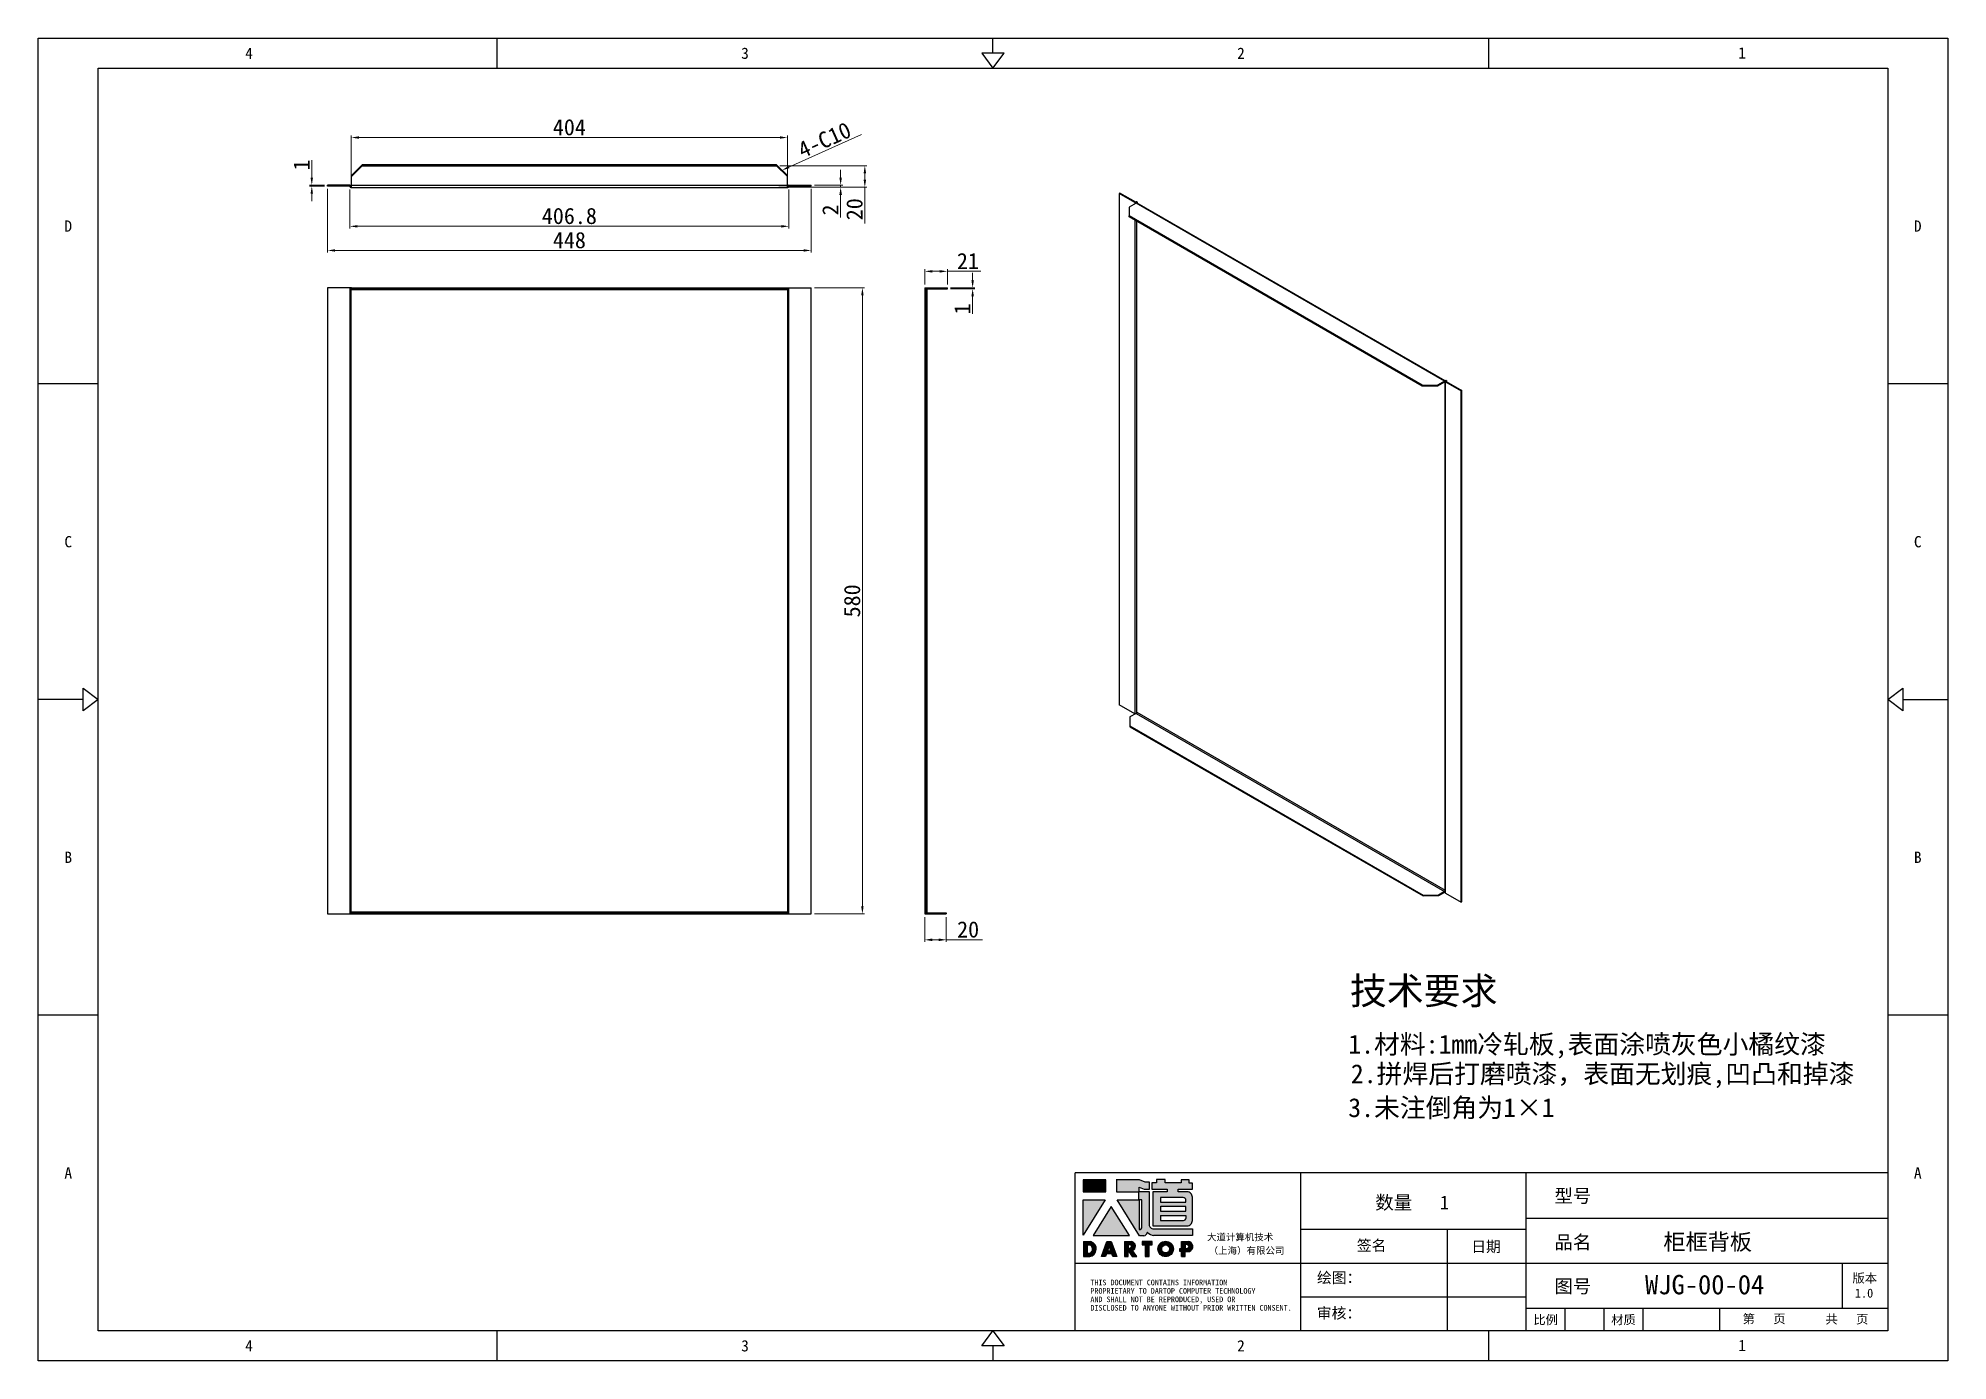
# Model space of a CAD drawing. Header units: millimetres. Extents: x 13106 to 40242, y 18888 to 28426.
# Drawn here: x 32688 to 34457, y 25355 to 26581 of the extents above; entities that cross this region are included whole.
import ezdxf
from ezdxf.enums import TextEntityAlignment as Align

# ---------------------------------------------------------------- set-up
doc = ezdxf.new("R2010")
doc.units = ezdxf.units.MM
doc.header["$PDSIZE"] = -1
doc.layers.add('4', color=7, linetype='Continuous')
doc.layers.add('print', color=30, linetype='Continuous')
doc.layers.add('dim', color=2, linetype='Continuous', lineweight=9)
doc.styles.add('Dartop', font='')
doc.styles.add('hzHT', font='simhei.ttf')
doc.styles.get('Dartop').set_extended_font_data('FangSong_GB2312')
doc.dimstyles.new('3', dxfattribs={"dimtxt": 15, "dimasz": 7, "dimexe": 2, "dimexo": 3, "dimgap": 2, "dimtad": 1, "dimzin": 9, "dimdsep": 46, "dimtxsty": 'Standard', "dimcen": 1, "dimadec": 1, "dimazin": 2, "dimtfac": 0.5, "dimtmove": 0, "dimatfit": 3, "dimfxl": 0, "dimtolj": 1, "dimlwd": 9, "dimlwe": 9, "dimarcsym": 0})

msp = doc.modelspace()

# ---------------------------------------------------------------- texts
at = {"color": 0}
for s, height, style, p in [('1', 10.443, 'Dartop', (34266.735, 26566.964)), ('4', 10.443, 'Dartop', (32883.543, 26566.633)), ('3', 10.443, 'Dartop', (33343.02, 26566.633)), ('2', 10.443, 'Dartop', (33802.498, 26566.633)), ('D', 10.443, 'Dartop', (32716.057, 26406.512)), ('D', 10.443, 'Dartop', (34429.461, 26406.512)), ('C', 10.443, 'Dartop', (32716.057, 26114.118)), ('C', 10.443, 'Dartop', (34429.461, 26114.118)), ('B', 10.443, 'Dartop', (32716.057, 25821.723)), ('B', 10.443, 'Dartop', (34429.461, 25821.723)), ('A', 10.443, 'Dartop', (32716.057, 25529.328)), ('A', 10.443, 'Dartop', (34429.461, 25529.328)), ('型号', 12.5312, 'hzHT', (34109.947, 25508.078)), ('数量   1', 12.5312, 'hzHT', (33961.054, 25501.944)), ('柜框背板', 15.0374, 'hzHT', (34234.875, 25465.427)), ('签名', 10.025, 'hzHT', (33923.527, 25462.131)), ('日期', 10.025, 'hzHT', (34029.531, 25461.103)), ('品名', 12.5312, 'hzHT', (34109.947, 25465.192)), ('图号', 12.5312, 'hzHT', (34109.947, 25424.358)), ('WJG-00-04', 18.0449, 'hzHT', (34232.034, 25425.9)), ('版本', 8.3541, 'hzHT', (34380.327, 25431.926)), ('1.0', 8.3541, 'hzHT', (34379.699, 25417.971)), ('比例', 8.3541, 'hzHT', (34084.74, 25393.356)), ('材质', 8.3541, 'hzHT', (34156.81, 25393.356)), ('第   页', 8.3541, 'hzHT', (34287.095, 25394.223)), ('共   页', 8.3541, 'hzHT', (34363.835, 25393.919)), ('4', 10.443, 'Dartop', (32883.543, 25369.208)), ('3', 10.443, 'Dartop', (33343.02, 25369.208)), ('2', 10.443, 'Dartop', (33802.498, 25369.208)), ('1', 10.443, 'Dartop', (34266.735, 25369.539))]:
    msp.add_text(s, height=height, dxfattribs=dict(at, style=style)).set_placement(p, align=Align.MIDDLE_CENTER)
at = {"color": 0, "style": 'hzHT'}
msp.add_text('技术要求', height=25.0624, dxfattribs=at).set_placement((33971.775, 25710.563), align=Align.TOP_CENTER)
for s, height, p in [('1.材料:1mm冷轧板,表面涂喷灰色小橘纹漆 ', 17.54367, (33901.864, 25657.398)), ('2.拼焊后打磨喷漆，表面无划痕,凹凸和掉漆', 17.54367, (33904.259, 25629.968)), ('3.未注倒角为1×1', 17.5437, (33901.864, 25598.598))]:
    msp.add_text(s, height=height, dxfattribs=at).set_placement(p, align=Align.TOP_LEFT)
for s, height, p in [('THIS DOCUMENT CONTAINS INFORMATION', 5.22133, (33662.994, 25425.268)), ('PROPRIETARY TO DARTOP COMPUTER TECHNOLOGY', 5.22133, (33662.994, 25417.436)), ('绘图：', 10.025, (33872.919, 25427.325)), ('AND SHALL NOT BE REPRODUCED, USED OR', 5.22133, (33662.994, 25409.604)), ('DISCLOSED TO ANYONE WITHOUT PRIOR WRITTEN CONSENT.', 5.22133, (33662.994, 25401.772)), ('审核：', 10.025, (33872.795, 25394.428))]:
    msp.add_text(s, height=height, dxfattribs=at).set_placement(p)
at = {"layer": '4', "color": 0, "style": 'hzHT'}
for s, p in [('大道计算机技术', (33770.985, 25466.74)), ('（上海）有限公司', (33772.562, 25454.252))]:
    msp.add_text(s, height=6.2656, dxfattribs=at).set_placement(p)

# ---------------------------------------------------------------- blocks, each defined once
blk = doc.blocks.new('*D95')
at = {"layer": 'Defpoints', "color": 0, "lineweight": 9, "transparency": 16777216}
for p in [(33530.5, 26364.6), (33509.5, 26349.3), (33530.5, 26349.3)]:
    blk.add_point(p, dxfattribs=at)
at = {"layer": 'dim', "color": 0, "lineweight": 9, "transparency": 16777216}
for p, q in [((33509.5, 26352.3), (33509.5, 26366.6)), ((33516.5, 26364.6), (33523.5, 26364.6)), ((33530.5, 26352.3), (33530.5, 26366.6)), ((33530.5, 26364.6), (33561.5, 26364.6))]:
    blk.add_line(p, q, dxfattribs=at)
for points in [[(33516.5, 26365.7), (33516.5, 26363.4), (33509.5, 26364.6)], [(33523.5, 26365.7), (33523.5, 26363.4), (33530.5, 26364.6)]]:
    blk.add_solid(points, dxfattribs=at)
at = {"layer": 'dim', "color": 0, "lineweight": 9, "transparency": 16777216, "insert": (33549.5, 26374.1), "char_height": 15, "attachment_point": 5}
blk.add_mtext('\\A1;21', dxfattribs=at)
blk = doc.blocks.new('*D96')
at = {"layer": 'Defpoints', "color": 0, "lineweight": 9, "transparency": 16777216}
for p in [(33509.5, 25769.3), (33529.5, 25769.3), (33529.5, 25745.3)]:
    blk.add_point(p, dxfattribs=at)
at = {"layer": 'dim', "color": 0, "lineweight": 9, "transparency": 16777216}
for p, q in [((33509.5, 25766.3), (33509.5, 25743.3)), ((33529.5, 25766.3), (33529.5, 25743.3)), ((33516.5, 25745.3), (33522.5, 25745.3)), ((33529.5, 25745.3), (33563, 25745.3))]:
    blk.add_line(p, q, dxfattribs=at)
for points in [[(33516.5, 25746.5), (33516.5, 25744.1), (33509.5, 25745.3)], [(33522.5, 25746.5), (33522.5, 25744.1), (33529.5, 25745.3)]]:
    blk.add_solid(points, dxfattribs=at)
at = {"layer": 'dim', "color": 0, "lineweight": 9, "transparency": 16777216, "insert": (33549.7, 25754.8), "char_height": 15, "attachment_point": 5}
blk.add_mtext('\\A1;20', dxfattribs=at)
blk = doc.blocks.new('*D97')
at = {"layer": 'Defpoints', "color": 0, "lineweight": 9, "transparency": 16777216}
for p in [(33404.3, 26349.3), (33451.8, 26349.3), (33404.3, 25769.3)]:
    blk.add_point(p, dxfattribs=at)
at = {"layer": 'dim', "color": 0, "lineweight": 9, "transparency": 16777216}
for p, q in [((33407.3, 26349.3), (33453.8, 26349.3)), ((33451.8, 25776.3), (33451.8, 26342.3)), ((33407.3, 25769.3), (33453.8, 25769.3))]:
    blk.add_line(p, q, dxfattribs=at)
for points in [[(33450.6, 26342.3), (33452.9, 26342.3), (33451.8, 26349.3)], [(33450.6, 25776.3), (33452.9, 25776.3), (33451.8, 25769.3)]]:
    blk.add_solid(points, dxfattribs=at)
at = {"layer": 'dim', "color": 0, "lineweight": 9, "transparency": 16777216, "insert": (33442.3, 26059.3), "char_height": 15, "attachment_point": 5, "rotation": 90}
blk.add_mtext('\\A1;580', dxfattribs=at)
blk = doc.blocks.new('*D98')
at = {"layer": 'Defpoints', "color": 0, "lineweight": 9, "transparency": 16777216}
for p in [(32976.9, 26443.4), (33383.7, 26443.4), (32976.9, 26406.3)]:
    blk.add_point(p, dxfattribs=at)
at = {"layer": 'dim', "color": 0, "lineweight": 9, "transparency": 16777216}
for p, q in [((32976.9, 26440.4), (32976.9, 26404.3)), ((33383.7, 26440.4), (33383.7, 26404.3)), ((33376.7, 26406.3), (32983.9, 26406.3))]:
    blk.add_line(p, q, dxfattribs=at)
for points in [[(32983.9, 26407.4), (32983.9, 26405.1), (32976.9, 26406.3)], [(33376.7, 26407.4), (33376.7, 26405.1), (33383.7, 26406.3)]]:
    blk.add_solid(points, dxfattribs=at)
at = {"layer": 'dim', "color": 0, "lineweight": 9, "transparency": 16777216, "insert": (33180.3, 26415.8), "char_height": 15, "attachment_point": 5}
blk.add_mtext('\\A1;406.8', dxfattribs=at)
blk = doc.blocks.new('*D99')
at = {"layer": 'Defpoints', "color": 0, "lineweight": 9, "transparency": 16777216}
for p in [(32956.3, 26444), (33404.3, 26444), (33404.3, 26383.9)]:
    blk.add_point(p, dxfattribs=at)
at = {"layer": 'dim', "color": 0, "lineweight": 9, "transparency": 16777216}
for p, q in [((32956.3, 26441), (32956.3, 26381.9)), ((33404.3, 26441), (33404.3, 26381.9)), ((32963.3, 26383.9), (33397.3, 26383.9))]:
    blk.add_line(p, q, dxfattribs=at)
for points in [[(32963.3, 26385.1), (32963.3, 26382.8), (32956.3, 26383.9)], [(33397.3, 26385.1), (33397.3, 26382.8), (33404.3, 26383.9)]]:
    blk.add_solid(points, dxfattribs=at)
at = {"layer": 'dim', "color": 0, "lineweight": 9, "transparency": 16777216, "insert": (33180.3, 26393.4), "char_height": 15, "attachment_point": 5}
blk.add_mtext('\\A1;448', dxfattribs=at)
blk = doc.blocks.new('*D100')
at = {"layer": 'Defpoints', "color": 0, "lineweight": 9, "transparency": 16777216}
for p in [(33382.3, 26488.5), (32978.3, 26449.8), (33382.3, 26449)]:
    blk.add_point(p, dxfattribs=at)
at = {"layer": 'dim', "color": 0, "lineweight": 9, "transparency": 16777216}
for p, q in [((32978.3, 26452.8), (32978.3, 26490.5)), ((32985.3, 26488.5), (33375.3, 26488.5)), ((33382.3, 26452), (33382.3, 26490.5))]:
    blk.add_line(p, q, dxfattribs=at)
for points in [[(32985.3, 26489.7), (32985.3, 26487.4), (32978.3, 26488.5)], [(33375.3, 26489.7), (33375.3, 26487.4), (33382.3, 26488.5)]]:
    blk.add_solid(points, dxfattribs=at)
at = {"layer": 'dim', "color": 0, "lineweight": 9, "transparency": 16777216, "insert": (33180.3, 26498), "char_height": 15, "attachment_point": 5}
blk.add_mtext('\\A1;404', dxfattribs=at)
blk = doc.blocks.new('*D101')
at = {"layer": 'Defpoints', "color": 0, "lineweight": 9, "transparency": 16777216}
for p in [(33376.4, 26457.9), (33377.4, 26458.3)]:
    blk.add_point(p, dxfattribs=at)
at = {"layer": 'dim', "color": 0, "lineweight": 9, "transparency": 16777216}
for p, q in [((33450.8, 26491.3), (33383.7, 26461.2)), ((33376.4, 26457.9), (33377.4, 26458.3))]:
    blk.add_line(p, q, dxfattribs=at)
blk.add_arc((33376.4, 26457.9), 1.02, 24.1841, 90, dxfattribs=at)
blk.add_solid([(33383.3, 26462.2), (33384.2, 26460.1), (33377.4, 26458.3)], dxfattribs=at)
at = {"layer": 'dim', "color": 0, "lineweight": 9, "transparency": 16777216, "insert": (33416.6, 26486.3), "char_height": 15, "attachment_point": 5, "rotation": 24.1841}
blk.add_mtext('\\A1;4-C10', dxfattribs=at)
blk = doc.blocks.new('*D102')
at = {"layer": 'Defpoints', "color": 0, "lineweight": 9, "transparency": 16777216}
for p in [(33382.3, 26442.4), (33404.3, 26444.5), (33431.6, 26442.4)]:
    blk.add_point(p, dxfattribs=at)
at = {"layer": 'dim', "color": 0, "lineweight": 9, "transparency": 16777216}
for p, q in [((33431.6, 26451.5), (33431.6, 26458.5)), ((33385.3, 26442.4), (33433.6, 26442.4)), ((33407.3, 26444.5), (33433.6, 26444.5)), ((33431.6, 26444.5), (33431.6, 26442.4)), ((33431.6, 26435.4), (33431.6, 26414.4))]:
    blk.add_line(p, q, dxfattribs=at)
for points in [[(33430.4, 26451.5), (33432.8, 26451.5), (33431.6, 26444.5)], [(33430.4, 26435.4), (33432.8, 26435.4), (33431.6, 26442.4)]]:
    blk.add_solid(points, dxfattribs=at)
at = {"layer": 'dim', "color": 0, "lineweight": 9, "transparency": 16777216, "insert": (33422.1, 26421.4), "char_height": 15, "attachment_point": 5, "rotation": 90}
blk.add_mtext('\\A1;2', dxfattribs=at)
blk = doc.blocks.new('*D103')
at = {"layer": 'Defpoints', "color": 0, "lineweight": 9, "transparency": 16777216}
for p in [(32941.7, 26444.5), (32956.3, 26444.5), (32956.3, 26443.5)]:
    blk.add_point(p, dxfattribs=at)
at = {"layer": 'dim', "color": 0, "lineweight": 9, "transparency": 16777216}
for p, q in [((32941.7, 26451.5), (32941.7, 26467.5)), ((32953.3, 26444.5), (32939.7, 26444.5)), ((32953.3, 26443.5), (32939.7, 26443.5)), ((32941.7, 26443.5), (32941.7, 26444.5)), ((32941.7, 26436.5), (32941.7, 26429.5))]:
    blk.add_line(p, q, dxfattribs=at)
for points in [[(32940.5, 26451.5), (32942.8, 26451.5), (32941.7, 26444.5)], [(32940.5, 26436.5), (32942.8, 26436.5), (32941.7, 26443.5)]]:
    blk.add_solid(points, dxfattribs=at)
at = {"layer": 'dim', "color": 0, "lineweight": 9, "transparency": 16777216, "insert": (32932.2, 26463), "char_height": 15, "attachment_point": 5, "rotation": 90}
blk.add_mtext('\\A1;1', dxfattribs=at)
blk = doc.blocks.new('*D104')
at = {"layer": 'Defpoints', "color": 0, "lineweight": 9, "transparency": 16777216}
for p in [(33372.3, 26462.4), (33371.3, 26442.4), (33454, 26442.4)]:
    blk.add_point(p, dxfattribs=at)
at = {"layer": 'dim', "color": 0, "lineweight": 9, "transparency": 16777216}
for p, q in [((33375.3, 26462.4), (33456, 26462.4)), ((33454, 26455.4), (33454, 26449.4)), ((33374.3, 26442.4), (33456, 26442.4)), ((33454, 26442.4), (33454, 26408.9))]:
    blk.add_line(p, q, dxfattribs=at)
for points in [[(33452.9, 26455.4), (33455.2, 26455.4), (33454, 26462.4)], [(33452.9, 26449.4), (33455.2, 26449.4), (33454, 26442.4)]]:
    blk.add_solid(points, dxfattribs=at)
at = {"layer": 'dim', "color": 0, "lineweight": 9, "transparency": 16777216, "insert": (33444.5, 26422.1), "char_height": 15, "attachment_point": 5, "rotation": 90}
blk.add_mtext('\\A1;20', dxfattribs=at)
blk = doc.blocks.new('dadao')
for p, q in [((48, 19.2), (44.9, 10.4)), ((44.9, 10.4), (51.2, 10.4)), ((51.2, 10.4), (48, 19.2))]:
    blk.add_line(p, q)
for points in [[(41.8, 121.6), (41.8, 143.7), (-0.4, 143.7), (-0.4, 121.6), (41.8, 121.6)], [(104.8, 122), (104.8, 130.3), (114.1, 126.3), (124.2, 126.3), (124.2, 139.6), (115.9, 139.6), (105.1, 143.9), (61.5, 143.9)], [(61.7, 144), (61.7, 121.3), (103.9, 121.3)], [(113.4, 38.7), (105.1, 38.7), (63, 106.5), (103.9, 106.5), (103.9, 120.9), (103.9, 121.3)], [(109.7, 53.6), (109.7, 106.2), (104.3, 106.2), (104.3, 50.4), (106.6, 50.4)], [(144.6, 94.4), (144.6, 84.8), (192, 84.8), (192, 94.1), (144.9, 94.1)], [(120.2, 45), (119.5, 45), (119.5, 44.6)], [(0, 28), (0, 0), (11.8, 0)], [(0.1, 28), (14, 28)], [(7.1, 21.8), (7.1, 6.1), (12, 6.1)], [(7.1, 21.8), (11.4, 21.8)], [(76.8, 28.2), (76.8, 0), (84.1, 0), (84.1, 11.1), (91.6, -0.1), (100.3, -0.1), (91.7, 11.1)], [(76.8, 28.2), (90.6, 28.2)], [(84, 22.7), (84, 15.3), (87.2, 15.3)], [(84, 22.7), (87.3, 22.7)], [(183.7, 0), (183.7, 9.6), (180.6, 9.6), (180.6, 14.9), (183.8, 14.9), (183.8, 28.1), (196.1, 28.1), (196.5, 28.1)], [(183.7, 0), (190.9, 0), (190.9, 9.6), (198.8, 9.6)], [(194.9, 22.3), (190.8, 22.3), (190.8, 15), (194.4, 15)]]:
    blk.add_lwpolyline(points)
blk.add_lwpolyline([(137.1, 144.2), (137.1, 137.9), (128.3, 137.9), (128.3, 126.5), (157.3, 126.5), (157.3, 121.5), (130.3, 121.5), (130.3, 57.5), (194.4, 57.5, 0.414214), (204.4, 67.5), (204.4, 111.3, 0.414214), (194.4, 121.3), (177.5, 121.3), (177.5, 126.3), (204.7, 126.3), (204.7, 137.7), (198.2, 137.7), (198.2, 143.9), (183.3, 143.9), (183.3, 138), (153, 138), (153, 144.2), (137.1, 144.2)], format="xyb", close=True)
for points in [[(104.8, 122), (123.4, 122), (123.4, 60, 0.414214), (131.4, 52), (204.8, 52), (204.8, 39.1), (131.7, 39.1)], [(144.3, 110.8), (144.3, 101.8), (192.3, 101.8), (192.3, 105.5, 0.414214), (187.3, 110.5), (144.3, 110.5)], [(144.6, 77), (144.6, 67.5), (187.6, 67.5, 0.414214), (192.6, 72.5), (192.6, 76.4), (144.6, 76.4)]]:
    blk.add_lwpolyline(points, format="xyb")
for points in [[(-0.3, 106.2), (40.4, 106.2), (-0.3, 39.7), (-0.3, 106.2)], [(51.7, 94.1), (18.4, 39.3), (86.2, 39.3)], [(43.8, 28.2), (51.8, 28.2), (62.6, -0.1), (55, -0.1), (53.2, 5), (42.9, 5), (41.1, 0), (33.6, 0)], [(110, 28.1), (110, 21.9), (116, 21.9), (116, -0.1), (123.2, -0.1), (123.2, 22), (129.2, 22), (129.2, 28.1), (110, 28.1)]]:
    blk.add_lwpolyline(points, close=True)
for radius in [14.5, 7.44]:
    blk.add_circle((154.2, 14.2), radius)
for centre, radius, start, end in [((99.2, 60.7), 12.6, 305.6399, 325.969), ((111.6, 46.7), 8.19, 282.9811, 347.6627), ((136, 61.7), 22.9, 226.7358, 259.3209), ((8.5, 13.9), 8.49, 294.2143, 69.7177), ((9.6, 14.2), 14.4, 278.6604, 72.3203), ((86.4, 19), 3.8, 282.527, 76.7196), ((88.6, 19.4), 8.95, 290.6073, 77.2124), ((193.7, 18.7), 3.8, 280.9891, 72.5513), ((195.7, 18.6), 9.51, 288.8959, 85.2442)]:
    blk.add_arc(centre, radius, start, end)
blk = doc.blocks.new('*D287')
at = {"layer": 'Defpoints', "color": 0, "lineweight": 9, "transparency": 16777216}
for p in [(33530.5, 26349.3), (33530.5, 26348.3), (33553.9, 26349.3)]:
    blk.add_point(p, dxfattribs=at)
at = {"layer": 'dim', "color": 0, "lineweight": 9, "transparency": 16777216}
for p, q in [((33553.9, 26356.3), (33553.9, 26363.3)), ((33533.5, 26349.3), (33555.9, 26349.3)), ((33533.5, 26348.3), (33555.9, 26348.3)), ((33553.9, 26349.3), (33553.9, 26348.3)), ((33553.9, 26341.3), (33553.9, 26325.3))]:
    blk.add_line(p, q, dxfattribs=at)
for points in [[(33552.7, 26356.3), (33555.1, 26356.3), (33553.9, 26349.3)], [(33552.7, 26341.3), (33555.1, 26341.3), (33553.9, 26348.3)]]:
    blk.add_solid(points, dxfattribs=at)
at = {"layer": 'dim', "color": 0, "lineweight": 9, "transparency": 16777216, "insert": (33544.4, 26329.8), "char_height": 15, "attachment_point": 5, "rotation": 90}
blk.add_mtext('\\A1;1', dxfattribs=at)

# ---------------------------------------------------------------- dimensions: what is measured, and where the dimension line sits
at = {"layer": 'dim', "lineweight": 9}
for base, p1, p2, picture, middle in [((33382.332, 26488.526), (32978.332, 26449.807), (33382.332, 26449.04), '*D100', (33180.332, 26498.026)), ((33404.332, 26383.922), (32956.332, 26443.951), (33404.332, 26443.951), '*D99', (33180.332, 26393.422)), ((32976.932, 26406.259), (33383.732, 26443.393), (32976.932, 26443.393), '*D98', (33180.332, 26415.759)), ((33530.477, 26364.555), (33509.477, 26349.326), (33530.477, 26349.326), '*D95', (33549.477, 26374.055)), ((33529.477, 25745.291), (33509.477, 25769.326), (33529.477, 25769.326), '*D96', (33549.727, 25754.791))]:
    dim = msp.add_linear_dim(base=base, p1=p1, p2=p2, dimstyle='3', dxfattribs=at)
    dim.commit()
    dim.dimension.update_dxf_attribs({"geometry": picture, "text_midpoint": middle})
dim = msp.add_radius_dim(center=(33376.432, 26457.88), mpoint=(33377.358, 26458.296), text='4-C10', dimstyle='3', dxfattribs=at)
dim.commit()
dim.dimension.update_dxf_attribs({"geometry": '*D101', "text_midpoint": (33420.484, 26477.663), "dimtype": 164})
for base, p1, p2, picture, middle in [((32941.677, 26444.451), (32956.332, 26443.451), (32956.332, 26444.451), '*D103', (32932.177, 26462.951)), ((33454.03, 26442.351), (33372.332, 26462.351), (33371.254, 26442.351), '*D104', (33444.53, 26422.101)), ((33451.765, 26349.326), (33404.332, 25769.326), (33404.332, 26349.326), '*D97', (33442.265, 26059.326))]:
    dim = msp.add_linear_dim(base=base, p1=p1, p2=p2, angle=90, dimstyle='3', dxfattribs=at)
    dim.commit()
    dim.dimension.update_dxf_attribs({"geometry": picture, "text_midpoint": middle})
dim = msp.add_linear_dim(base=(33431.588, 26442.351), p1=(33404.332, 26444.451), p2=(33382.332, 26442.351), angle=90, text='2', dimstyle='3', dxfattribs=at)
dim.commit()
dim.dimension.update_dxf_attribs({"geometry": '*D102', "text_midpoint": (33422.088, 26421.351)})
dim = msp.add_linear_dim(base=(33553.886, 26349.326), p1=(33530.477, 26348.326), p2=(33530.477, 26349.326), angle=90, dimstyle='3', dxfattribs=at)
dim.commit()
dim.dimension.update_dxf_attribs({"geometry": '*D287', "text_midpoint": (33553.886, 26329.826), "dimtype": 160})

# ---------------------------------------------------------------- hatches: boundary and pattern name
for points in [[(33677.21, 25522.861), (33656.381, 25522.861), (33656.381, 25511.979), (33677.21, 25511.979)], [(33676.54, 25504.365), (33656.437, 25504.365), (33656.437, 25471.542)], [(33682.112, 25498.408), (33665.679, 25471.324), (33699.141, 25471.324)], [(33720.389, 25465.782), (33710.879, 25465.782), (33710.879, 25462.765), (33713.846, 25462.765), (33713.846, 25451.893), (33717.398, 25451.893), (33717.398, 25462.772), (33720.389, 25462.772)]]:
    msp.add_hatch(color=0).paths.add_polyline_path(points)
h = msp.add_hatch(color=0)
h.paths.add_polyline_path([(33708.338, 25516.248), (33712.935, 25514.262), (33717.905, 25514.262), (33717.905, 25520.84), (33713.805, 25520.84), (33708.462, 25522.95), (33687.053, 25522.95), (33687.053, 25511.825), (33707.884, 25511.825), (33707.884, 25511.6), (33707.884, 25504.489), (33687.683, 25504.489), (33708.461, 25471.052), (33712.575, 25471.052, 0.27937482), (33715.579, 25473.973), (33715.579, 25474.127), (33715.941, 25474.127, 0.14314537), (33721.606, 25471.244), (33757.71, 25471.244), (33757.71, 25477.586), (33721.452, 25477.586, -0.41421356), (33717.503, 25481.535), (33717.503, 25512.176), (33708.338, 25512.176)])
h.paths.add_polyline_path([(33708.094, 25504.347), (33710.741, 25504.347), (33710.741, 25478.395, -0.08893574), (33709.207, 25476.817), (33708.084, 25476.817)], flags=16)
h = msp.add_hatch(color=0)
h.paths.add_polyline_path([(33757.647, 25519.919), (33754.435, 25519.919), (33754.435, 25522.975), (33747.093, 25522.975), (33747.093, 25520.072), (33732.102, 25520.072), (33732.102, 25523.127), (33724.251, 25523.127), (33724.251, 25520.015), (33719.913, 25520.015), (33719.913, 25514.381), (33734.229, 25514.381), (33734.229, 25511.89), (33720.889, 25511.89), (33720.889, 25480.344), (33752.558, 25480.344, 0.41421356), (33757.494, 25485.28), (33757.494, 25506.884, 0.41421356), (33752.558, 25511.82), (33744.186, 25511.82), (33744.186, 25514.265), (33757.647, 25514.265)])
h.paths.add_polyline_path([(33749.06, 25506.472, -0.41421356), (33751.529, 25504.004), (33751.529, 25502.194), (33727.819, 25502.194), (33727.819, 25506.472)], flags=16)
h.paths.add_polyline_path([(33751.376, 25498.374), (33751.376, 25493.79), (33727.972, 25493.79), (33727.972, 25498.374)], flags=16)
h.paths.add_polyline_path([(33751.681, 25489.664), (33751.681, 25487.701, -0.41421356), (33749.213, 25485.233), (33727.972, 25485.233), (33727.972, 25489.664)], flags=16)
h = msp.add_hatch(color=0)
h.paths.add_polyline_path([(33663.481, 25465.732), (33656.585, 25465.732), (33656.585, 25451.934), (33662.393, 25451.934, 0.79301591)])
h.paths.add_polyline_path([(33662.495, 25454.956), (33660.084, 25454.956), (33660.084, 25462.711), (33662.229, 25462.711, -0.67136089)], flags=16)
h = msp.add_hatch(color=0)
h.paths.add_polyline_path([(33682.164, 25465.846), (33678.229, 25465.846), (33673.167, 25451.919), (33676.895, 25451.919), (33677.772, 25454.387), (33682.823, 25454.387), (33683.719, 25451.889), (33687.477, 25451.889)])
h.paths.add_polyline_path([(33681.858, 25457.048), (33678.729, 25457.048), (33680.265, 25461.424)], flags=16)
h = msp.add_hatch(color=0)
h.paths.add_polyline_path([(33701.295, 25465.836), (33694.512, 25465.836), (33694.512, 25451.912), (33698.097, 25451.912), (33698.097, 25457.432), (33701.781, 25451.862), (33706.112, 25451.862), (33701.872, 25457.397, 0.74405494)])
h.paths.add_polyline_path([(33698.064, 25459.493), (33698.064, 25463.149), (33699.666, 25463.149, -0.79680897), (33699.642, 25459.493)], flags=16)
h = msp.add_hatch(color=0)
h.paths.add_polyline_path([(33725.558, 25458.924, 1), (33739.856, 25458.924, 1)])
h.paths.add_polyline_path([(33736.38, 25458.924, -1), (33729.035, 25458.924, -1)], flags=16)
h = msp.add_hatch(color=0)
h.paths.add_polyline_path([(33753.571, 25465.803), (33753.366, 25465.803), (33747.319, 25465.803), (33747.319, 25459.305), (33745.714, 25459.305), (33745.714, 25456.667), (33747.293, 25456.667), (33747.293, 25451.936), (33750.823, 25451.936), (33750.823, 25456.685), (33754.702, 25456.685, 0.81230381)])
h.paths.add_polyline_path([(33750.771, 25459.323), (33750.771, 25462.957), (33752.779, 25462.957, -0.77821343), (33752.574, 25459.323)], flags=16)

# ---------------------------------------------------------------- linework, layer by layer
at = {"color": 0}
for p, q in [((33113.282, 26552.709), (33113.282, 26580.557)), ((33572.759, 26566.633), (33572.759, 26580.557)), ((34032.236, 26552.709), (34032.236, 26580.557)), ((32743.904, 25383.131), (32743.904, 26552.709)), ((32743.904, 26552.709), (34401.614, 26552.709)), ((34401.614, 26552.709), (34401.614, 25383.131)), ((32743.904, 26260.315), (32688.209, 26260.315)), ((34457.309, 26260.315), (34401.614, 26260.315)), ((32729.98, 25967.92), (32688.209, 25967.92)), ((34415.538, 25967.92), (34457.309, 25967.92)), ((32743.904, 25675.526), (32688.209, 25675.526)), ((34457.309, 25675.526), (34401.614, 25675.526)), ((34401.614, 25529.328), (33648.898, 25529.328)), ((33648.898, 25383.131), (33648.898, 25529.328)), ((33857.751, 25529.328), (33857.751, 25383.131)), ((34066.604, 25383.131), (34066.604, 25529.328)), ((33857.751, 25477.115), (34066.604, 25477.115)), ((33993.505, 25477.115), (33993.505, 25383.131)), ((34066.604, 25487.558), (34401.614, 25487.558)), ((33648.898, 25445.787), (33857.751, 25445.787)), ((33857.751, 25445.787), (34401.614, 25445.787)), ((34359.844, 25404.016), (34359.844, 25445.787)), ((33857.751, 25414.459), (34066.604, 25414.459)), ((34066.604, 25404.016), (34401.614, 25404.016)), ((34102.704, 25383.131), (34102.704, 25404.016)), ((34138.804, 25383.131), (34138.804, 25404.016)), ((34175.199, 25383.131), (34175.199, 25404.016)), ((34246.124, 25383.131), (34246.124, 25404.016)), ((34401.614, 25383.131), (32743.904, 25383.131)), ((33113.282, 25355.284), (33113.282, 25383.131)), ((33572.759, 25369.208), (33572.759, 25355.284)), ((34032.236, 25355.284), (34032.236, 25383.131))]:
    msp.add_line(p, q, dxfattribs=at)
at = {"color": 7, "linetype": 'Continuous'}
for p, q in [((32988.332, 26463.351), (32978.332, 26453.351)), ((32978.332, 26452.351), (32978.332, 26453.351)), ((33372.332, 26463.351), (32988.332, 26463.351)), ((33382.332, 26453.351), (33372.332, 26463.351)), ((33382.332, 26452.351), (33382.332, 26453.351)), ((32956.332, 26443.451), (32956.332, 26444.451)), ((32976.916, 26444.451), (32956.332, 26444.451)), ((32976.916, 26443.451), (32976.916, 26444.451)), ((32976.932, 26443.435), (32977.932, 26443.435)), ((32976.932, 26443.351), (32978.332, 26443.351)), ((32977.932, 26442.351), (32977.932, 26443.435)), ((32978.332, 26442.351), (32978.332, 26443.351)), ((33382.332, 26443.351), (33383.732, 26443.351)), ((33382.332, 26442.351), (33382.332, 26443.351)), ((33383.732, 26443.435), (33382.732, 26443.435)), ((33382.732, 26442.351), (33382.732, 26443.435)), ((33383.748, 26444.451), (33404.332, 26444.451)), ((33383.748, 26443.451), (33383.748, 26444.451)), ((33404.332, 26443.451), (33404.332, 26444.451)), ((33690.392, 26437.099), (33689.685, 26436.691)), ((33689.685, 26436.691), (33689.685, 25963.119)), ((33704.24, 26428.288), (33689.685, 26436.691)), ((33698.948, 26415.095), (33698.948, 26415.911)), ((33970.478, 26258.33), (33698.948, 26415.095)), ((33704.947, 26428.696), (33704.24, 26428.288)), ((33704.24, 26428.288), (33704.24, 26427.131)), ((33704.969, 26428.696), (33705.677, 26428.288)), ((33705.029, 26428.73), (33706.019, 26428.159)), ((33706.443, 26428.73), (33705.677, 26428.288)), ((33705.677, 26428.288), (33705.677, 26427.903)), ((33705.736, 26428.322), (33705.736, 26427.913)), ((33706.726, 26428.567), (33706.019, 26428.159)), ((33706.019, 26427.931), (33706.019, 26428.159)), ((33704.24, 26412.04), (33704.24, 25954.716)), ((33705.677, 26411.21), (33705.677, 25955.327)), ((33705.736, 26411.176), (33705.736, 25955.406)), ((32956.332, 26349.326), (32956.332, 25769.326)), ((32978.332, 26349.326), (32956.332, 26349.326)), ((32976.916, 26349.326), (32976.916, 25769.326)), ((32977.932, 26349.326), (32977.932, 25769.326)), ((32978.332, 26347.326), (32978.332, 26349.326)), ((33382.332, 26348.326), (32978.332, 26348.326)), ((33382.332, 26347.326), (32978.332, 26347.326)), ((32988.332, 26348.326), (32988.332, 26349.326)), ((33372.332, 26348.326), (33372.332, 26349.326)), ((33382.332, 26347.326), (33382.332, 26349.326)), ((33382.332, 26349.326), (33404.332, 26349.326)), ((33382.732, 25769.326), (33382.732, 26349.326)), ((33383.748, 25769.326), (33383.748, 26349.326)), ((33404.332, 25769.326), (33404.332, 26349.326)), ((33510.577, 26349.326), (33511.577, 26349.326)), ((33511.577, 26349.326), (33511.577, 25769.326)), ((33511.577, 26348.326), (33530.477, 26348.326)), ((33520.477, 26348.326), (33520.477, 26349.326)), ((33530.477, 26348.326), (33530.477, 26349.326)), ((33970.478, 26258.33), (33970.478, 26259.147)), ((33984.62, 26258.33), (33970.478, 26258.33)), ((33990.984, 26262.005), (33984.62, 26258.33)), ((33984.62, 26258.33), (33984.62, 26259.147)), ((33990.984, 26262.821), (33990.984, 26262.005)), ((33991.617, 26261.639), (33990.984, 26262.005)), ((33991.061, 26262.863), (33991.022, 26262.025)), ((33991.617, 25789.046), (33991.617, 26262.617)), ((33992.398, 26263.638), (33991.691, 26263.229)), ((33991.691, 26262.835), (33991.691, 26263.229)), ((33992.681, 26262.658), (33991.691, 26263.229)), ((33992.681, 26263.474), (33991.915, 26263.032)), ((33992.622, 26262.623), (33991.915, 26263.032)), ((33992.622, 26262.61), (33991.915, 26262.202)), ((33991.915, 25788.631), (33991.915, 26262.202)), ((33991.915, 26262.202), (34006.47, 26253.799)), ((34007.177, 26254.207), (34006.47, 26253.799)), ((34006.47, 25780.228), (34006.47, 26253.799)), ((33704.24, 25954.716), (33689.685, 25963.119)), ((33705.312, 25954.995), (33699.655, 25951.73)), ((33705.312, 25954.995), (33990.984, 25790.066)), ((33706.019, 25956.22), (33991.617, 25791.334)), ((33699.655, 25951.73), (33699.655, 25942.748)), ((33699.655, 25943.565), (33971.185, 25786.8)), ((33971.185, 25786.8), (33985.327, 25786.8)), ((33971.185, 25786.8), (33971.185, 25785.984)), ((33990.984, 25790.066), (33985.327, 25786.8)), ((33985.327, 25786.8), (33985.327, 25785.984)), ((33990.984, 25789.25), (33990.984, 25790.066)), ((33991.061, 25789.296), (33991.022, 25790.089)), ((33991.915, 25788.631), (34006.47, 25780.228)), ((34007.177, 25780.636), (34006.47, 25780.228)), ((32956.332, 25769.326), (32978.332, 25769.326)), ((32978.332, 25771.326), (33382.332, 25771.326)), ((32978.332, 25771.326), (32978.332, 25769.326)), ((32978.332, 25770.326), (33382.332, 25770.326)), ((32988.332, 25770.326), (32988.332, 25769.326)), ((33372.332, 25770.326), (33372.332, 25769.326)), ((33382.332, 25771.326), (33382.332, 25769.326)), ((33382.332, 25769.326), (33404.332, 25769.326)), ((33510.577, 25769.326), (33511.577, 25769.326)), ((33511.577, 25770.326), (33529.477, 25770.326)), ((33519.477, 25770.326), (33519.477, 25769.326)), ((33529.477, 25770.326), (33529.477, 25769.326))]:
    msp.add_line(p, q, dxfattribs=at)
at = {"color": 3, "linetype": 'Continuous'}
for p, q in [((32988.332, 26462.351), (32978.332, 26452.351)), ((32978.332, 26443.351), (32978.332, 26452.351)), ((32988.332, 26462.351), (33372.332, 26462.351)), ((33382.332, 26452.351), (33372.332, 26462.351)), ((33382.332, 26443.351), (33382.332, 26452.351)), ((32976.916, 26443.451), (32956.332, 26443.451)), ((32976.932, 26443.351), (32976.932, 26443.435)), ((32977.932, 26442.351), (33382.732, 26442.351)), ((32978.332, 26444.351), (33382.332, 26444.351)), ((33383.732, 26443.351), (33383.732, 26443.435)), ((33383.748, 26443.451), (33404.332, 26443.451)), ((33704.947, 26428.696), (33690.392, 26437.099)), ((33705.312, 26427.75), (33698.948, 26424.076)), ((33698.948, 26424.076), (33698.948, 26415.911)), ((33970.478, 26259.147), (33698.948, 26415.911)), ((33705.029, 26428.73), (33704.969, 26428.696)), ((33990.984, 26262.821), (33705.312, 26427.75)), ((33991.691, 26263.089), (33706.312, 26427.849)), ((33706.726, 26428.567), (33706.443, 26428.73)), ((33706.726, 26427.61), (33706.726, 26428.567)), ((32978.332, 26349.326), (33382.332, 26349.326)), ((33509.477, 26349.326), (33509.477, 25769.326)), ((33509.477, 26349.326), (33510.561, 26349.326)), ((33510.477, 26349.326), (33510.477, 25769.326)), ((33510.561, 26349.326), (33510.561, 25769.326)), ((33510.577, 26349.326), (33510.577, 25769.326)), ((33511.577, 26349.326), (33530.477, 26349.326)), ((33970.478, 26259.147), (33984.62, 26259.147)), ((33990.984, 26262.821), (33984.62, 26259.147)), ((33992.681, 26263.474), (33992.398, 26263.638)), ((33992.681, 26262.658), (33992.622, 26262.623)), ((33992.622, 26262.61), (33992.622, 26262.623)), ((33992.622, 26262.61), (34007.177, 26254.207)), ((33992.681, 26262.576), (33992.681, 26262.658)), ((33992.974, 26262.407), (33992.974, 26263.066)), ((34007.177, 25780.636), (34007.177, 26254.207)), ((33699.655, 25942.748), (33971.185, 25785.984)), ((33985.327, 25785.984), (33971.185, 25785.984)), ((33990.984, 25789.25), (33985.327, 25785.984)), ((32978.332, 25769.326), (33382.332, 25769.326)), ((33509.477, 25769.326), (33510.561, 25769.326)), ((33511.577, 25769.326), (33529.477, 25769.326))]:
    msp.add_line(p, q, dxfattribs=at)
at = {"color": 0}
for points in [[(33572.759, 26552.709), (33583.202, 26566.633), (33562.316, 26566.633), (33572.759, 26552.709)], [(32743.904, 25967.92), (32729.98, 25957.478), (32729.98, 25978.363), (32743.904, 25967.92)], [(34401.614, 25967.92), (34415.538, 25978.363), (34415.538, 25957.478), (34401.614, 25967.92)], [(33572.759, 25383.131), (33583.202, 25369.208), (33562.316, 25369.208), (33572.759, 25383.131)]]:
    msp.add_lwpolyline(points, close=True, dxfattribs=at)
at = {"color": 7, "linetype": 'Continuous'}
for centre, radius, start, end in [((32976.916, 26443.435), 1.016, 0, 90), ((33383.748, 26443.435), 1.016, 90, 180), ((33991.437, 26261.221), 0.905, 117.257836, 120.018825), ((33704.821, 25955.845), 0.981, 300.01723, 302.632807), ((33990.493, 25790.916), 0.981, 300.01723, 302.632807)]:
    msp.add_arc(centre, radius, start, end, dxfattribs=at)
at = {"color": 3, "linetype": 'Continuous'}
for centre, radius, start, end in [((32976.916, 26443.435), 0.0159, 0, 90), ((32977.932, 26443.351), 1, 180, 270), ((33382.732, 26443.351), 1, 270, 0), ((33383.748, 26443.435), 0.0159, 90, 180), ((33706.217, 26426.184), 1.809, 117.257836, 120.018825), ((33991.889, 26261.254), 1.809, 117.257836, 120.018825), ((33990.002, 25790.949), 1.962, 300.01723, 302.632807), ((33989.278, 25791.812), 3.093, 318.100531, 319.170363)]:
    msp.add_arc(centre, radius, start, end, dxfattribs=at)
at = {"color": 7, "linetype": 'Continuous'}
for points, knots in [([(33705.677, 26428.288), (33705.463, 26428.164), (33704.958, 26428.067), (33704.453, 26428.164), (33704.24, 26428.288)], [0, 0, 0, 0, 0.49999946, 1, 1, 1, 1]), ([(33991.484, 26262.054), (33991.422, 26262.09), (33991.254, 26262.12), (33991.1, 26262.065), (33991.022, 26262.025)], [0, 0, 0, 0, 0.4538624, 1, 1, 1, 1]), ([(33991.62, 26261.913), (33991.611, 26261.928), (33991.576, 26261.983), (33991.526, 26262.03), (33991.484, 26262.054)], [0, 0, 0, 0, 0.262019, 1, 1, 1, 1]), ([(33991.788, 26262.943), (33991.737, 26262.899), (33991.652, 26262.802), (33991.617, 26262.676), (33991.617, 26262.617)], [0, 0, 0, 0, 0.53362091, 1, 1, 1, 1]), ([(33991.617, 26262.617), (33991.617, 26262.538), (33991.686, 26262.361), (33991.831, 26262.251), (33991.915, 26262.202)], [0, 0, 0, 0, 0.44924763, 1, 1, 1, 1]), ([(33991.915, 26263.032), (33991.903, 26263.025), (33991.859, 26262.998), (33991.817, 26262.968), (33991.788, 26262.943)], [0, 0, 0, 0, 0.25983267, 1, 1, 1, 1]), ([(33704.598, 25954.582), (33704.565, 25954.59), (33704.441, 25954.621), (33704.321, 25954.669), (33704.24, 25954.716)], [0, 0, 0, 0, 0.26459626, 1, 1, 1, 1]), ([(33706.019, 25956.22), (33706.019, 25956.017), (33705.896, 25955.603), (33705.644, 25955.258), (33705.482, 25955.118)], [0, 0, 0, 0, 0.48657467, 1, 1, 1, 1]), ([(33991.62, 25790.892), (33991.563, 25790.726), (33991.403, 25790.423), (33991.16, 25790.177), (33991.022, 25790.089)], [0, 0, 0, 0, 0.51765779, 1, 1, 1, 1]), ([(33991.617, 25789.046), (33991.617, 25788.966), (33991.686, 25788.79), (33991.831, 25788.679), (33991.915, 25788.631)], [0, 0, 0, 0, 0.44924763, 1, 1, 1, 1])]:
    msp.add_open_spline(points, degree=3, knots=knots, dxfattribs=at)
at = {"color": 3, "linetype": 'Continuous'}
msp.add_open_spline([(33704.969, 26428.696), (33704.964, 26428.693), (33704.953, 26428.691), (33704.952, 26428.696)], degree=3, dxfattribs=at)
for points, knots in [([(33706.443, 26428.73), (33706.233, 26428.851), (33705.736, 26428.947), (33705.239, 26428.851), (33705.029, 26428.73)], [0, 0, 0, 0, 0.50000054, 1, 1, 1, 1]), ([(33706.312, 26427.849), (33706.187, 26427.922), (33705.852, 26427.982), (33705.543, 26427.872), (33705.388, 26427.792)], [0, 0, 0, 0, 0.4538624, 1, 1, 1, 1]), ([(33991.694, 26263.01), (33991.645, 26263.015), (33991.425, 26263.015), (33991.211, 26262.94), (33991.061, 26262.863)], [0, 0, 0, 0, 0.22704775, 1, 1, 1, 1]), ([(33992.622, 26262.623), (33992.62, 26262.623), (33992.618, 26262.621), (33992.616, 26262.618), (33992.616, 26262.617)], [0, 0, 0, 0, 0.54771543, 1, 1, 1, 1]), ([(33992.616, 26262.617), (33992.616, 26262.616), (33992.618, 26262.614), (33992.621, 26262.614), (33992.622, 26262.613)], [0, 0, 0, 0, 0.34358451, 1, 1, 1, 1]), ([(33992.681, 26263.474), (33992.764, 26263.427), (33992.906, 26263.318), (33992.974, 26263.144), (33992.974, 26263.066)], [0, 0, 0, 0, 0.55078744, 1, 1, 1, 1]), ([(33992.974, 26263.066), (33992.974, 26262.988), (33992.906, 26262.814), (33992.764, 26262.706), (33992.681, 26262.658)], [0, 0, 0, 0, 0.44921326, 1, 1, 1, 1]), ([(33991.58, 25789.746), (33991.54, 25789.701), (33991.382, 25789.535), (33991.203, 25789.388), (33991.061, 25789.296)], [0, 0, 0, 0, 0.26240395, 1, 1, 1, 1])]:
    msp.add_open_spline(points, degree=3, knots=knots, dxfattribs=at)
at = {"color": 7, "linetype": 'Continuous'}
msp.add_open_spline([(33705.482, 25955.118), (33705.44, 25955.082), (33705.396, 25955.048), (33705.35, 25955.019)], degree=3, dxfattribs=at)
at = {"layer": 'print'}
msp.add_lwpolyline([(32688.209, 26580.557), (34457.309, 26580.557), (34457.309, 25355.284), (32688.209, 25355.284)], close=True, dxfattribs=at)

# ---------------------------------------------------------------- block references
at = {"color": 0, "xscale": 0.4936531771232358, "yscale": 0.4936531771608504, "zscale": 0.4936531771654331}
msp.add_blockref('dadao', (33656.585, 25451.934), dxfattribs=at)

msp.set_redraw_order([(e.dxf.handle, doc.entitydb.next_handle()) for e in msp.query("TEXT MTEXT ATTDEF DIMENSION ARC_DIMENSION")])  # texts and dimensions are drawn at this point

doc.saveas('drawing.dxf')
